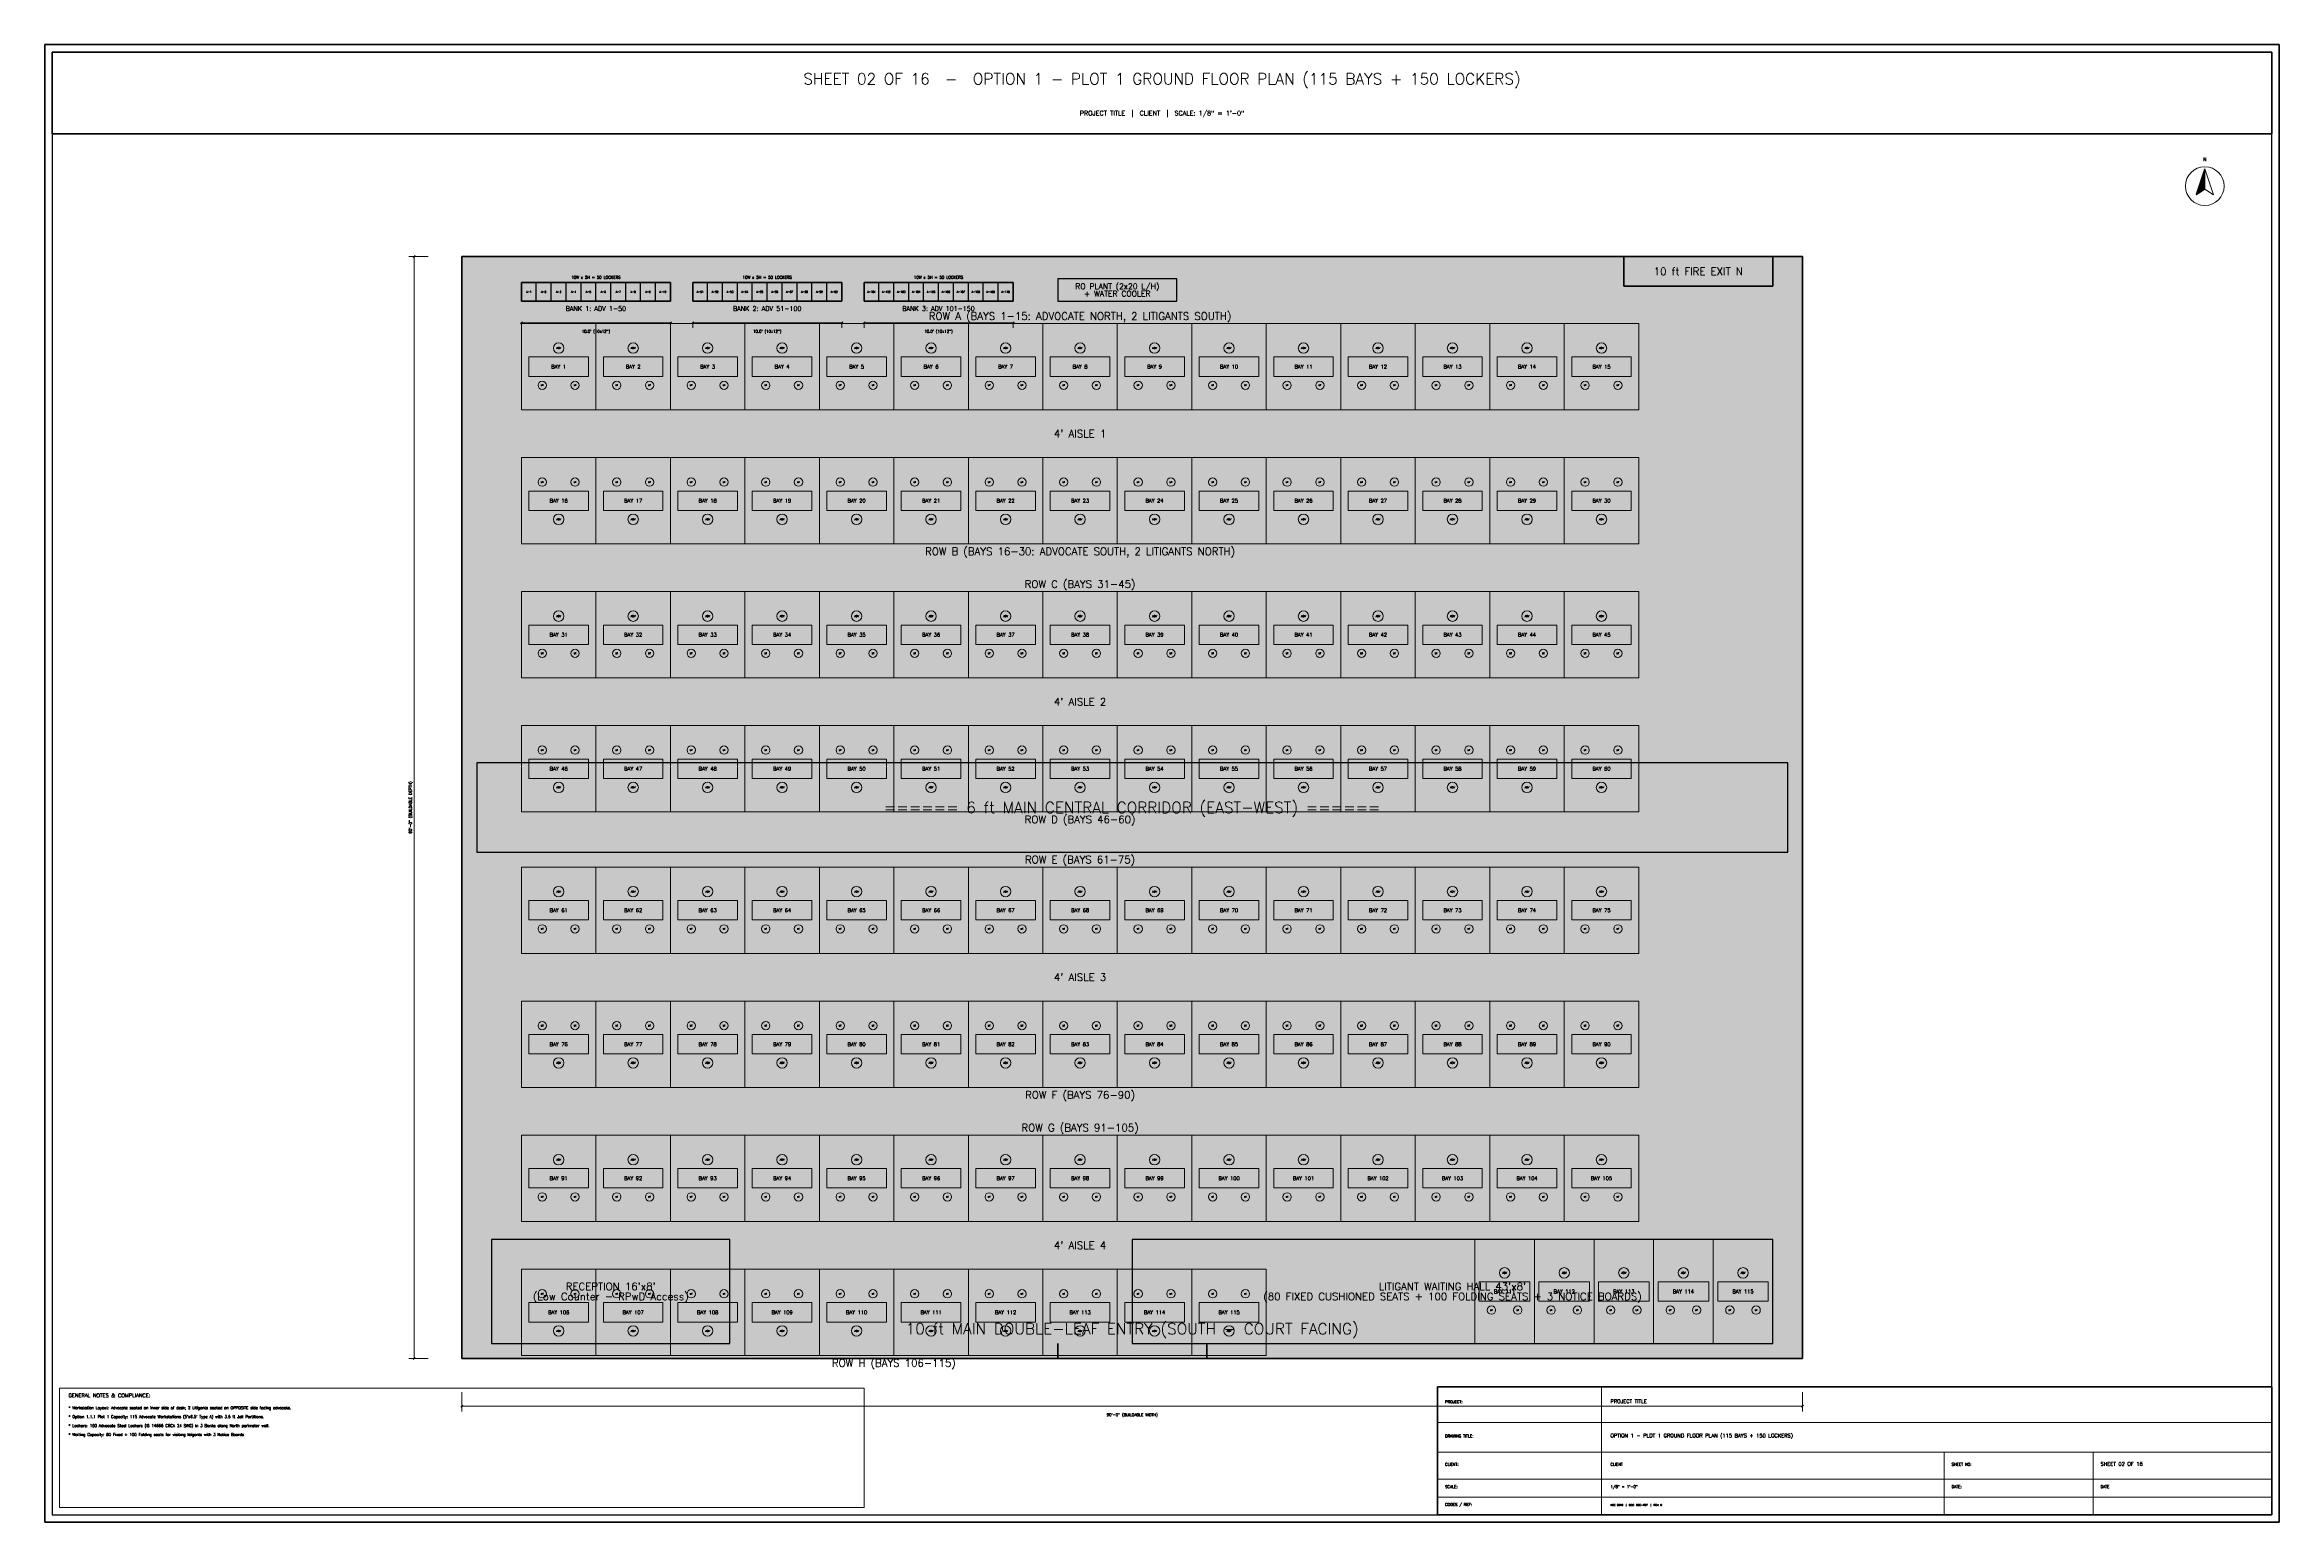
# Model space of a CAD drawing. Header units: inches. Extents: x 0 to 1800, y 0 to 1191.
import ezdxf
from ezdxf.enums import TextEntityAlignment as Align

# ---------------------------------------------------------------- set-up
doc = ezdxf.new("R2010")
doc.units = ezdxf.units.IN
doc.header["$MEASUREMENT"] = 0
for name, color, linetype in [('A-BAY', 3, 'Continuous'), ('A-DIM', 4, 'Continuous'), ('A-DOOR', 2, 'Continuous'), ('A-FURN', 1, 'Continuous'), ('A-HATCH', 8, 'Continuous'), ('A-JALI', 6, 'Continuous'), ('A-LOCKER', 3, 'Continuous'), ('A-TEXT', 7, 'Continuous'), ('A-TEXT-TTL', 7, 'Continuous'), ('A-TTLB', 7, 'Continuous'), ('A-WALL', 7, 'Continuous')]:
    doc.layers.add(name, color=color, linetype=linetype)
doc.styles.add('SIMPLEX', font='simplex.shx')

msp = doc.modelspace()

# ---------------------------------------------------------------- hatches: boundary and pattern name
at = {"layer": 'A-HATCH'}
h = msp.add_hatch(dxfattribs=at)
h.set_pattern_fill('ANSI31')
h.paths.add_polyline_path([(336, 132), (1416, 132), (1416, 1020), (336, 1020)])
h = msp.add_hatch(dxfattribs=at)
h.set_pattern_fill('SOLID')
h.paths.add_polyline_path([(345, 141), (1407, 141), (1407, 1011), (345, 1011)])
at = {"layer": 'A-TTLB'}
h = msp.add_hatch(dxfattribs=at)
h.set_pattern_fill('SOLID')
h.paths.add_polyline_path([(1740, 1090.7), (1733, 1069.6), (1740, 1074.3)])

# ---------------------------------------------------------------- linework, layer by layer
at = {"layer": 'A-BAY', "lineweight": 15}
for p, q in [((444, 896.4), (444, 966)), ((504, 896.4), (504, 966)), ((564, 896.4), (564, 966)), ((624, 896.4), (624, 966)), ((684, 896.4), (684, 966)), ((744, 896.4), (744, 966)), ((804, 896.4), (804, 966)), ((864, 896.4), (864, 966)), ((924, 896.4), (924, 966)), ((984, 896.4), (984, 966)), ((1044, 896.4), (1044, 966)), ((1104, 896.4), (1104, 966)), ((1164, 896.4), (1164, 966)), ((1224, 896.4), (1224, 966)), ((1284, 896.4), (1284, 966)), ((384, 896.4), (444, 896.4)), ((444, 896.4), (504, 896.4)), ((504, 896.4), (564, 896.4)), ((564, 896.4), (624, 896.4)), ((624, 896.4), (684, 896.4)), ((684, 896.4), (744, 896.4)), ((744, 896.4), (804, 896.4)), ((804, 896.4), (864, 896.4)), ((864, 896.4), (924, 896.4)), ((924, 896.4), (984, 896.4)), ((984, 896.4), (1044, 896.4)), ((1044, 896.4), (1104, 896.4)), ((1104, 896.4), (1164, 896.4)), ((1164, 896.4), (1224, 896.4)), ((1224, 896.4), (1284, 896.4)), ((444, 788.4), (444, 858)), ((504, 788.4), (504, 858)), ((564, 788.4), (564, 858)), ((624, 788.4), (624, 858)), ((684, 788.4), (684, 858)), ((744, 788.4), (744, 858)), ((804, 788.4), (804, 858)), ((864, 788.4), (864, 858)), ((924, 788.4), (924, 858)), ((984, 788.4), (984, 858)), ((1044, 788.4), (1044, 858)), ((1104, 788.4), (1104, 858)), ((1164, 788.4), (1164, 858)), ((1224, 788.4), (1224, 858)), ((1284, 788.4), (1284, 858)), ((384, 788.4), (444, 788.4)), ((444, 788.4), (504, 788.4)), ((504, 788.4), (564, 788.4)), ((564, 788.4), (624, 788.4)), ((624, 788.4), (684, 788.4)), ((684, 788.4), (744, 788.4)), ((744, 788.4), (804, 788.4)), ((804, 788.4), (864, 788.4)), ((864, 788.4), (924, 788.4)), ((924, 788.4), (984, 788.4)), ((984, 788.4), (1044, 788.4)), ((1044, 788.4), (1104, 788.4)), ((1104, 788.4), (1164, 788.4)), ((1164, 788.4), (1224, 788.4)), ((1224, 788.4), (1284, 788.4)), ((444, 680.4), (444, 750)), ((504, 680.4), (504, 750)), ((564, 680.4), (564, 750)), ((624, 680.4), (624, 750)), ((684, 680.4), (684, 750)), ((744, 680.4), (744, 750)), ((804, 680.4), (804, 750)), ((864, 680.4), (864, 750)), ((924, 680.4), (924, 750)), ((984, 680.4), (984, 750)), ((1044, 680.4), (1044, 750)), ((1104, 680.4), (1104, 750)), ((1164, 680.4), (1164, 750)), ((1224, 680.4), (1224, 750)), ((1284, 680.4), (1284, 750)), ((384, 680.4), (444, 680.4)), ((444, 680.4), (504, 680.4)), ((504, 680.4), (564, 680.4)), ((564, 680.4), (624, 680.4)), ((624, 680.4), (684, 680.4)), ((684, 680.4), (744, 680.4)), ((744, 680.4), (804, 680.4)), ((804, 680.4), (864, 680.4)), ((864, 680.4), (924, 680.4)), ((924, 680.4), (984, 680.4)), ((984, 680.4), (1044, 680.4)), ((1044, 680.4), (1104, 680.4)), ((1104, 680.4), (1164, 680.4)), ((1164, 680.4), (1224, 680.4)), ((1224, 680.4), (1284, 680.4)), ((444, 572.4), (444, 642)), ((504, 572.4), (504, 642)), ((564, 572.4), (564, 642)), ((624, 572.4), (624, 642)), ((684, 572.4), (684, 642)), ((744, 572.4), (744, 642)), ((804, 572.4), (804, 642)), ((864, 572.4), (864, 642)), ((924, 572.4), (924, 642)), ((984, 572.4), (984, 642)), ((1044, 572.4), (1044, 642)), ((1104, 572.4), (1104, 642)), ((1164, 572.4), (1164, 642)), ((1224, 572.4), (1224, 642)), ((1284, 572.4), (1284, 642)), ((384, 572.4), (444, 572.4)), ((444, 572.4), (504, 572.4)), ((504, 572.4), (564, 572.4)), ((564, 572.4), (624, 572.4)), ((624, 572.4), (684, 572.4)), ((684, 572.4), (744, 572.4)), ((744, 572.4), (804, 572.4)), ((804, 572.4), (864, 572.4)), ((864, 572.4), (924, 572.4)), ((924, 572.4), (984, 572.4)), ((984, 572.4), (1044, 572.4)), ((1044, 572.4), (1104, 572.4)), ((1104, 572.4), (1164, 572.4)), ((1164, 572.4), (1224, 572.4)), ((1224, 572.4), (1284, 572.4)), ((444, 458.4), (444, 528)), ((504, 458.4), (504, 528)), ((564, 458.4), (564, 528)), ((624, 458.4), (624, 528)), ((684, 458.4), (684, 528)), ((744, 458.4), (744, 528)), ((804, 458.4), (804, 528)), ((864, 458.4), (864, 528)), ((924, 458.4), (924, 528)), ((984, 458.4), (984, 528)), ((1044, 458.4), (1044, 528)), ((1104, 458.4), (1104, 528)), ((1164, 458.4), (1164, 528)), ((1224, 458.4), (1224, 528)), ((1284, 458.4), (1284, 528)), ((384, 458.4), (444, 458.4)), ((444, 458.4), (504, 458.4)), ((504, 458.4), (564, 458.4)), ((564, 458.4), (624, 458.4)), ((624, 458.4), (684, 458.4)), ((684, 458.4), (744, 458.4)), ((744, 458.4), (804, 458.4)), ((804, 458.4), (864, 458.4)), ((864, 458.4), (924, 458.4)), ((924, 458.4), (984, 458.4)), ((984, 458.4), (1044, 458.4)), ((1044, 458.4), (1104, 458.4)), ((1104, 458.4), (1164, 458.4)), ((1164, 458.4), (1224, 458.4)), ((1224, 458.4), (1284, 458.4)), ((444, 350.4), (444, 420)), ((504, 350.4), (504, 420)), ((564, 350.4), (564, 420)), ((624, 350.4), (624, 420)), ((684, 350.4), (684, 420)), ((744, 350.4), (744, 420)), ((804, 350.4), (804, 420)), ((864, 350.4), (864, 420)), ((924, 350.4), (924, 420)), ((984, 350.4), (984, 420)), ((1044, 350.4), (1044, 420)), ((1104, 350.4), (1104, 420)), ((1164, 350.4), (1164, 420)), ((1224, 350.4), (1224, 420)), ((1284, 350.4), (1284, 420)), ((384, 350.4), (444, 350.4)), ((444, 350.4), (504, 350.4)), ((504, 350.4), (564, 350.4)), ((564, 350.4), (624, 350.4)), ((624, 350.4), (684, 350.4)), ((684, 350.4), (744, 350.4)), ((744, 350.4), (804, 350.4)), ((804, 350.4), (864, 350.4)), ((864, 350.4), (924, 350.4)), ((924, 350.4), (984, 350.4)), ((984, 350.4), (1044, 350.4)), ((1044, 350.4), (1104, 350.4)), ((1104, 350.4), (1164, 350.4)), ((1164, 350.4), (1224, 350.4)), ((1224, 350.4), (1284, 350.4)), ((444, 242.4), (444, 312)), ((504, 242.4), (504, 312)), ((564, 242.4), (564, 312)), ((624, 242.4), (624, 312)), ((684, 242.4), (684, 312)), ((744, 242.4), (744, 312)), ((804, 242.4), (804, 312)), ((864, 242.4), (864, 312)), ((924, 242.4), (924, 312)), ((984, 242.4), (984, 312)), ((1044, 242.4), (1044, 312)), ((1104, 242.4), (1104, 312)), ((1164, 242.4), (1164, 312)), ((1224, 242.4), (1224, 312)), ((1284, 242.4), (1284, 312)), ((384, 242.4), (444, 242.4)), ((444, 242.4), (504, 242.4)), ((504, 242.4), (564, 242.4)), ((564, 242.4), (624, 242.4)), ((624, 242.4), (684, 242.4)), ((684, 242.4), (744, 242.4)), ((744, 242.4), (804, 242.4)), ((804, 242.4), (864, 242.4)), ((864, 242.4), (924, 242.4)), ((924, 242.4), (984, 242.4)), ((984, 242.4), (1044, 242.4)), ((1044, 242.4), (1104, 242.4)), ((1104, 242.4), (1164, 242.4)), ((1164, 242.4), (1224, 242.4)), ((1224, 242.4), (1284, 242.4)), ((1200, 144), (1200, 228)), ((1248, 144), (1248, 228)), ((1296, 144), (1296, 228)), ((1344, 144), (1344, 228)), ((1392, 144), (1392, 228)), ((444, 134.4), (444, 204)), ((504, 134.4), (504, 204)), ((564, 134.4), (564, 204)), ((624, 134.4), (624, 204)), ((684, 134.4), (684, 204)), ((744, 134.4), (744, 204)), ((804, 134.4), (804, 204)), ((864, 134.4), (864, 204)), ((924, 134.4), (924, 204)), ((984, 134.4), (984, 204)), ((1152, 144), (1200, 144)), ((1200, 144), (1248, 144)), ((1248, 144), (1296, 144)), ((1296, 144), (1344, 144)), ((1344, 144), (1392, 144)), ((384, 134.4), (444, 134.4)), ((444, 134.4), (504, 134.4)), ((504, 134.4), (564, 134.4)), ((564, 134.4), (624, 134.4)), ((624, 134.4), (684, 134.4)), ((684, 134.4), (744, 134.4)), ((744, 134.4), (804, 134.4)), ((804, 134.4), (864, 134.4)), ((864, 134.4), (924, 134.4)), ((924, 134.4), (984, 134.4))]:
    msp.add_line(p, q, dxfattribs=at)
at = {"layer": 'A-DIM', "lineweight": 13}
for p, q in [((309, 1020), (293.4, 1020)), ((384, 966.6), (384, 962.4)), ((504, 966.6), (504, 962.4)), ((522, 966.6), (522, 962.4)), ((642, 966.6), (642, 962.4)), ((660, 966.6), (660, 962.4)), ((780, 966.6), (780, 962.4)), ((309, 132), (293.4, 132)), ((336, 105), (336, 89.4)), ((1416, 105), (1416, 89.4))]:
    msp.add_line(p, q, dxfattribs=at)
at = {"layer": 'A-DIM', "lineweight": 30}
for p, q in [((296.9, 1019.2), (298.4, 1020.8)), ((383.2, 965.9), (384.8, 967.4)), ((503.2, 965.9), (504.8, 967.4)), ((521.2, 965.9), (522.8, 967.4)), ((641.2, 965.9), (642.8, 967.4)), ((659.2, 965.9), (660.8, 967.4)), ((779.2, 965.9), (780.8, 967.4)), ((296.9, 131.2), (298.4, 132.8)), ((335.2, 92.8), (336.8, 94.3)), ((1415.2, 92.8), (1416.8, 94.3))]:
    msp.add_line(p, q, dxfattribs=at)
at = {"layer": 'A-DIM', "lineweight": 18}
for p, q in [((297.6, 132), (297.6, 1020)), ((384, 966.6), (504, 966.6)), ((522, 966.6), (642, 966.6)), ((660, 966.6), (780, 966.6)), ((336, 93.6), (1416, 93.6))]:
    msp.add_line(p, q, dxfattribs=at)
at = {"layer": 'A-DOOR', "lineweight": 40}
for p, q in [((1392, 1020), (1272, 1020)), ((1272, 1020), (1272, 996)), ((1392, 996), (1392, 1020)), ((1272, 996), (1392, 996)), ((816, 132), (816, 144)), ((936, 132), (936, 144))]:
    msp.add_line(p, q, dxfattribs=at)
at = {"layer": 'A-FURN'}
for p, q in [((912, 1002), (816, 1002)), ((816, 1002), (816, 984)), ((912, 984), (912, 1002)), ((816, 984), (912, 984)), ((552, 228), (360, 228)), ((360, 228), (360, 144)), ((552, 144), (552, 228)), ((1392, 228), (876, 228)), ((876, 228), (876, 144)), ((1392, 144), (1392, 228)), ((360, 144), (552, 144)), ((876, 144), (1392, 144))]:
    msp.add_line(p, q, dxfattribs=at)
at = {"layer": 'A-FURN', "lineweight": 20}
for p, q in [((438, 939), (390, 939)), ((390, 939), (390, 923.4)), ((438, 923.4), (438, 939)), ((498, 939), (450, 939)), ((450, 939), (450, 923.4)), ((498, 923.4), (498, 939)), ((558, 939), (510, 939)), ((510, 939), (510, 923.4)), ((558, 923.4), (558, 939)), ((618, 939), (570, 939)), ((570, 939), (570, 923.4)), ((618, 923.4), (618, 939)), ((678, 939), (630, 939)), ((630, 939), (630, 923.4)), ((678, 923.4), (678, 939)), ((738, 939), (690, 939)), ((690, 939), (690, 923.4)), ((738, 923.4), (738, 939)), ((798, 939), (750, 939)), ((750, 939), (750, 923.4)), ((798, 923.4), (798, 939)), ((858, 939), (810, 939)), ((810, 939), (810, 923.4)), ((858, 923.4), (858, 939)), ((918, 939), (870, 939)), ((870, 939), (870, 923.4)), ((918, 923.4), (918, 939)), ((978, 939), (930, 939)), ((930, 939), (930, 923.4)), ((978, 923.4), (978, 939)), ((1038, 939), (990, 939)), ((990, 939), (990, 923.4)), ((1038, 923.4), (1038, 939)), ((1098, 939), (1050, 939)), ((1050, 939), (1050, 923.4)), ((1098, 923.4), (1098, 939)), ((1158, 939), (1110, 939)), ((1110, 939), (1110, 923.4)), ((1158, 923.4), (1158, 939)), ((1218, 939), (1170, 939)), ((1170, 939), (1170, 923.4)), ((1218, 923.4), (1218, 939)), ((1278, 939), (1230, 939)), ((1230, 939), (1230, 923.4)), ((1278, 923.4), (1278, 939)), ((390, 923.4), (438, 923.4)), ((450, 923.4), (498, 923.4)), ((510, 923.4), (558, 923.4)), ((570, 923.4), (618, 923.4)), ((630, 923.4), (678, 923.4)), ((690, 923.4), (738, 923.4)), ((750, 923.4), (798, 923.4)), ((810, 923.4), (858, 923.4)), ((870, 923.4), (918, 923.4)), ((930, 923.4), (978, 923.4)), ((990, 923.4), (1038, 923.4)), ((1050, 923.4), (1098, 923.4)), ((1110, 923.4), (1158, 923.4)), ((1170, 923.4), (1218, 923.4)), ((1230, 923.4), (1278, 923.4)), ((438, 831), (390, 831)), ((390, 831), (390, 815.4)), ((438, 815.4), (438, 831)), ((498, 831), (450, 831)), ((450, 831), (450, 815.4)), ((498, 815.4), (498, 831)), ((558, 831), (510, 831)), ((510, 831), (510, 815.4)), ((558, 815.4), (558, 831)), ((618, 831), (570, 831)), ((570, 831), (570, 815.4)), ((618, 815.4), (618, 831)), ((678, 831), (630, 831)), ((630, 831), (630, 815.4)), ((678, 815.4), (678, 831)), ((738, 831), (690, 831)), ((690, 831), (690, 815.4)), ((738, 815.4), (738, 831)), ((798, 831), (750, 831)), ((750, 831), (750, 815.4)), ((798, 815.4), (798, 831)), ((858, 831), (810, 831)), ((810, 831), (810, 815.4)), ((858, 815.4), (858, 831)), ((918, 831), (870, 831)), ((870, 831), (870, 815.4)), ((918, 815.4), (918, 831)), ((978, 831), (930, 831)), ((930, 831), (930, 815.4)), ((978, 815.4), (978, 831)), ((1038, 831), (990, 831)), ((990, 831), (990, 815.4)), ((1038, 815.4), (1038, 831)), ((1098, 831), (1050, 831)), ((1050, 831), (1050, 815.4)), ((1098, 815.4), (1098, 831)), ((1158, 831), (1110, 831)), ((1110, 831), (1110, 815.4)), ((1158, 815.4), (1158, 831)), ((1218, 831), (1170, 831)), ((1170, 831), (1170, 815.4)), ((1218, 815.4), (1218, 831)), ((1278, 831), (1230, 831)), ((1230, 831), (1230, 815.4)), ((1278, 815.4), (1278, 831)), ((390, 815.4), (438, 815.4)), ((450, 815.4), (498, 815.4)), ((510, 815.4), (558, 815.4)), ((570, 815.4), (618, 815.4)), ((630, 815.4), (678, 815.4)), ((690, 815.4), (738, 815.4)), ((750, 815.4), (798, 815.4)), ((810, 815.4), (858, 815.4)), ((870, 815.4), (918, 815.4)), ((930, 815.4), (978, 815.4)), ((990, 815.4), (1038, 815.4)), ((1050, 815.4), (1098, 815.4)), ((1110, 815.4), (1158, 815.4)), ((1170, 815.4), (1218, 815.4)), ((1230, 815.4), (1278, 815.4)), ((438, 723), (390, 723)), ((390, 723), (390, 707.4)), ((438, 707.4), (438, 723)), ((498, 723), (450, 723)), ((450, 723), (450, 707.4)), ((498, 707.4), (498, 723)), ((558, 723), (510, 723)), ((510, 723), (510, 707.4)), ((558, 707.4), (558, 723)), ((618, 723), (570, 723)), ((570, 723), (570, 707.4)), ((618, 707.4), (618, 723)), ((678, 723), (630, 723)), ((630, 723), (630, 707.4)), ((678, 707.4), (678, 723)), ((738, 723), (690, 723)), ((690, 723), (690, 707.4)), ((738, 707.4), (738, 723)), ((798, 723), (750, 723)), ((750, 723), (750, 707.4)), ((798, 707.4), (798, 723)), ((858, 723), (810, 723)), ((810, 723), (810, 707.4)), ((858, 707.4), (858, 723)), ((918, 723), (870, 723)), ((870, 723), (870, 707.4)), ((918, 707.4), (918, 723)), ((978, 723), (930, 723)), ((930, 723), (930, 707.4)), ((978, 707.4), (978, 723)), ((1038, 723), (990, 723)), ((990, 723), (990, 707.4)), ((1038, 707.4), (1038, 723)), ((1098, 723), (1050, 723)), ((1050, 723), (1050, 707.4)), ((1098, 707.4), (1098, 723)), ((1158, 723), (1110, 723)), ((1110, 723), (1110, 707.4)), ((1158, 707.4), (1158, 723)), ((1218, 723), (1170, 723)), ((1170, 723), (1170, 707.4)), ((1218, 707.4), (1218, 723)), ((1278, 723), (1230, 723)), ((1230, 723), (1230, 707.4)), ((1278, 707.4), (1278, 723)), ((390, 707.4), (438, 707.4)), ((450, 707.4), (498, 707.4)), ((510, 707.4), (558, 707.4)), ((570, 707.4), (618, 707.4)), ((630, 707.4), (678, 707.4)), ((690, 707.4), (738, 707.4)), ((750, 707.4), (798, 707.4)), ((810, 707.4), (858, 707.4)), ((870, 707.4), (918, 707.4)), ((930, 707.4), (978, 707.4)), ((990, 707.4), (1038, 707.4)), ((1050, 707.4), (1098, 707.4)), ((1110, 707.4), (1158, 707.4)), ((1170, 707.4), (1218, 707.4)), ((1230, 707.4), (1278, 707.4)), ((438, 615), (390, 615)), ((390, 615), (390, 599.4)), ((438, 599.4), (438, 615)), ((498, 615), (450, 615)), ((450, 615), (450, 599.4)), ((498, 599.4), (498, 615)), ((558, 615), (510, 615)), ((510, 615), (510, 599.4)), ((558, 599.4), (558, 615)), ((618, 615), (570, 615)), ((570, 615), (570, 599.4)), ((618, 599.4), (618, 615)), ((678, 615), (630, 615)), ((630, 615), (630, 599.4)), ((678, 599.4), (678, 615)), ((738, 615), (690, 615)), ((690, 615), (690, 599.4)), ((738, 599.4), (738, 615)), ((798, 615), (750, 615)), ((750, 615), (750, 599.4)), ((798, 599.4), (798, 615)), ((858, 615), (810, 615)), ((810, 615), (810, 599.4)), ((858, 599.4), (858, 615)), ((918, 615), (870, 615)), ((870, 615), (870, 599.4)), ((918, 599.4), (918, 615)), ((978, 615), (930, 615)), ((930, 615), (930, 599.4)), ((978, 599.4), (978, 615)), ((1038, 615), (990, 615)), ((990, 615), (990, 599.4)), ((1038, 599.4), (1038, 615)), ((1098, 615), (1050, 615)), ((1050, 615), (1050, 599.4)), ((1098, 599.4), (1098, 615)), ((1158, 615), (1110, 615)), ((1110, 615), (1110, 599.4)), ((1158, 599.4), (1158, 615)), ((1218, 615), (1170, 615)), ((1170, 615), (1170, 599.4)), ((1218, 599.4), (1218, 615)), ((1278, 615), (1230, 615)), ((1230, 615), (1230, 599.4)), ((1278, 599.4), (1278, 615)), ((390, 599.4), (438, 599.4)), ((450, 599.4), (498, 599.4)), ((510, 599.4), (558, 599.4)), ((570, 599.4), (618, 599.4)), ((630, 599.4), (678, 599.4)), ((690, 599.4), (738, 599.4)), ((750, 599.4), (798, 599.4)), ((810, 599.4), (858, 599.4)), ((870, 599.4), (918, 599.4)), ((930, 599.4), (978, 599.4)), ((990, 599.4), (1038, 599.4)), ((1050, 599.4), (1098, 599.4)), ((1110, 599.4), (1158, 599.4)), ((1170, 599.4), (1218, 599.4)), ((1230, 599.4), (1278, 599.4)), ((438, 501), (390, 501)), ((390, 501), (390, 485.4)), ((438, 485.4), (438, 501)), ((498, 501), (450, 501)), ((450, 501), (450, 485.4)), ((498, 485.4), (498, 501)), ((558, 501), (510, 501)), ((510, 501), (510, 485.4)), ((558, 485.4), (558, 501)), ((618, 501), (570, 501)), ((570, 501), (570, 485.4)), ((618, 485.4), (618, 501)), ((678, 501), (630, 501)), ((630, 501), (630, 485.4)), ((678, 485.4), (678, 501)), ((738, 501), (690, 501)), ((690, 501), (690, 485.4)), ((738, 485.4), (738, 501)), ((798, 501), (750, 501)), ((750, 501), (750, 485.4)), ((798, 485.4), (798, 501)), ((858, 501), (810, 501)), ((810, 501), (810, 485.4)), ((858, 485.4), (858, 501)), ((918, 501), (870, 501)), ((870, 501), (870, 485.4)), ((918, 485.4), (918, 501)), ((978, 501), (930, 501)), ((930, 501), (930, 485.4)), ((978, 485.4), (978, 501)), ((1038, 501), (990, 501)), ((990, 501), (990, 485.4)), ((1038, 485.4), (1038, 501)), ((1098, 501), (1050, 501)), ((1050, 501), (1050, 485.4)), ((1098, 485.4), (1098, 501)), ((1158, 501), (1110, 501)), ((1110, 501), (1110, 485.4)), ((1158, 485.4), (1158, 501)), ((1218, 501), (1170, 501)), ((1170, 501), (1170, 485.4)), ((1218, 485.4), (1218, 501)), ((1278, 501), (1230, 501)), ((1230, 501), (1230, 485.4)), ((1278, 485.4), (1278, 501)), ((390, 485.4), (438, 485.4)), ((450, 485.4), (498, 485.4)), ((510, 485.4), (558, 485.4)), ((570, 485.4), (618, 485.4)), ((630, 485.4), (678, 485.4)), ((690, 485.4), (738, 485.4)), ((750, 485.4), (798, 485.4)), ((810, 485.4), (858, 485.4)), ((870, 485.4), (918, 485.4)), ((930, 485.4), (978, 485.4)), ((990, 485.4), (1038, 485.4)), ((1050, 485.4), (1098, 485.4)), ((1110, 485.4), (1158, 485.4)), ((1170, 485.4), (1218, 485.4)), ((1230, 485.4), (1278, 485.4)), ((438, 393), (390, 393)), ((390, 393), (390, 377.4)), ((438, 377.4), (438, 393)), ((498, 393), (450, 393)), ((450, 393), (450, 377.4)), ((498, 377.4), (498, 393)), ((558, 393), (510, 393)), ((510, 393), (510, 377.4)), ((558, 377.4), (558, 393)), ((618, 393), (570, 393)), ((570, 393), (570, 377.4)), ((618, 377.4), (618, 393)), ((678, 393), (630, 393)), ((630, 393), (630, 377.4)), ((678, 377.4), (678, 393)), ((738, 393), (690, 393)), ((690, 393), (690, 377.4)), ((738, 377.4), (738, 393)), ((798, 393), (750, 393)), ((750, 393), (750, 377.4)), ((798, 377.4), (798, 393)), ((858, 393), (810, 393)), ((810, 393), (810, 377.4)), ((858, 377.4), (858, 393)), ((918, 393), (870, 393)), ((870, 393), (870, 377.4)), ((918, 377.4), (918, 393)), ((978, 393), (930, 393)), ((930, 393), (930, 377.4)), ((978, 377.4), (978, 393)), ((1038, 393), (990, 393)), ((990, 393), (990, 377.4)), ((1038, 377.4), (1038, 393)), ((1098, 393), (1050, 393)), ((1050, 393), (1050, 377.4)), ((1098, 377.4), (1098, 393)), ((1158, 393), (1110, 393)), ((1110, 393), (1110, 377.4)), ((1158, 377.4), (1158, 393)), ((1218, 393), (1170, 393)), ((1170, 393), (1170, 377.4)), ((1218, 377.4), (1218, 393)), ((1278, 393), (1230, 393)), ((1230, 393), (1230, 377.4)), ((1278, 377.4), (1278, 393)), ((390, 377.4), (438, 377.4)), ((450, 377.4), (498, 377.4)), ((510, 377.4), (558, 377.4)), ((570, 377.4), (618, 377.4)), ((630, 377.4), (678, 377.4)), ((690, 377.4), (738, 377.4)), ((750, 377.4), (798, 377.4)), ((810, 377.4), (858, 377.4)), ((870, 377.4), (918, 377.4)), ((930, 377.4), (978, 377.4)), ((990, 377.4), (1038, 377.4)), ((1050, 377.4), (1098, 377.4)), ((1110, 377.4), (1158, 377.4)), ((1170, 377.4), (1218, 377.4)), ((1230, 377.4), (1278, 377.4)), ((438, 285), (390, 285)), ((390, 285), (390, 269.4)), ((438, 269.4), (438, 285)), ((498, 285), (450, 285)), ((450, 285), (450, 269.4)), ((498, 269.4), (498, 285)), ((558, 285), (510, 285)), ((510, 285), (510, 269.4)), ((558, 269.4), (558, 285)), ((618, 285), (570, 285)), ((570, 285), (570, 269.4)), ((618, 269.4), (618, 285)), ((678, 285), (630, 285)), ((630, 285), (630, 269.4)), ((678, 269.4), (678, 285)), ((738, 285), (690, 285)), ((690, 285), (690, 269.4)), ((738, 269.4), (738, 285)), ((798, 285), (750, 285)), ((750, 285), (750, 269.4)), ((798, 269.4), (798, 285)), ((858, 285), (810, 285)), ((810, 285), (810, 269.4)), ((858, 269.4), (858, 285)), ((918, 285), (870, 285)), ((870, 285), (870, 269.4)), ((918, 269.4), (918, 285)), ((978, 285), (930, 285)), ((930, 285), (930, 269.4)), ((978, 269.4), (978, 285)), ((1038, 285), (990, 285)), ((990, 285), (990, 269.4)), ((1038, 269.4), (1038, 285)), ((1098, 285), (1050, 285)), ((1050, 285), (1050, 269.4)), ((1098, 269.4), (1098, 285)), ((1158, 285), (1110, 285)), ((1110, 285), (1110, 269.4)), ((1158, 269.4), (1158, 285)), ((1218, 285), (1170, 285)), ((1170, 285), (1170, 269.4)), ((1218, 269.4), (1218, 285)), ((1278, 285), (1230, 285)), ((1230, 285), (1230, 269.4)), ((1278, 269.4), (1278, 285)), ((390, 269.4), (438, 269.4)), ((450, 269.4), (498, 269.4)), ((510, 269.4), (558, 269.4)), ((570, 269.4), (618, 269.4)), ((630, 269.4), (678, 269.4)), ((690, 269.4), (738, 269.4)), ((750, 269.4), (798, 269.4)), ((810, 269.4), (858, 269.4)), ((870, 269.4), (918, 269.4)), ((930, 269.4), (978, 269.4)), ((990, 269.4), (1038, 269.4)), ((1050, 269.4), (1098, 269.4)), ((1110, 269.4), (1158, 269.4)), ((1170, 269.4), (1218, 269.4)), ((1230, 269.4), (1278, 269.4)), ((1196.4, 193.8), (1155.6, 193.8)), ((1155.6, 193.8), (1155.6, 178.2)), ((1196.4, 178.2), (1196.4, 193.8)), ((1244.4, 193.8), (1203.6, 193.8)), ((1203.6, 193.8), (1203.6, 178.2)), ((1244.4, 178.2), (1244.4, 193.8)), ((1292.4, 193.8), (1251.6, 193.8)), ((1251.6, 193.8), (1251.6, 178.2)), ((1292.4, 178.2), (1292.4, 193.8)), ((1340.4, 193.8), (1299.6, 193.8)), ((1299.6, 193.8), (1299.6, 178.2)), ((1340.4, 178.2), (1340.4, 193.8)), ((1388.4, 193.8), (1347.6, 193.8)), ((1347.6, 193.8), (1347.6, 178.2)), ((1388.4, 178.2), (1388.4, 193.8)), ((438, 177), (390, 177)), ((390, 177), (390, 161.4)), ((438, 161.4), (438, 177)), ((498, 177), (450, 177)), ((450, 177), (450, 161.4)), ((498, 161.4), (498, 177)), ((558, 177), (510, 177)), ((510, 177), (510, 161.4)), ((558, 161.4), (558, 177)), ((618, 177), (570, 177)), ((570, 177), (570, 161.4)), ((618, 161.4), (618, 177)), ((678, 177), (630, 177)), ((630, 177), (630, 161.4)), ((678, 161.4), (678, 177)), ((738, 177), (690, 177)), ((690, 177), (690, 161.4)), ((738, 161.4), (738, 177)), ((798, 177), (750, 177)), ((750, 177), (750, 161.4)), ((798, 161.4), (798, 177)), ((858, 177), (810, 177)), ((810, 177), (810, 161.4)), ((858, 161.4), (858, 177)), ((918, 177), (870, 177)), ((870, 177), (870, 161.4)), ((918, 161.4), (918, 177)), ((978, 177), (930, 177)), ((930, 177), (930, 161.4)), ((978, 161.4), (978, 177)), ((1155.6, 178.2), (1196.4, 178.2)), ((1203.6, 178.2), (1244.4, 178.2)), ((1251.6, 178.2), (1292.4, 178.2)), ((1299.6, 178.2), (1340.4, 178.2)), ((1347.6, 178.2), (1388.4, 178.2)), ((390, 161.4), (438, 161.4)), ((450, 161.4), (498, 161.4)), ((510, 161.4), (558, 161.4)), ((570, 161.4), (618, 161.4)), ((630, 161.4), (678, 161.4)), ((690, 161.4), (738, 161.4)), ((750, 161.4), (798, 161.4)), ((810, 161.4), (858, 161.4)), ((870, 161.4), (918, 161.4)), ((930, 161.4), (978, 161.4))]:
    msp.add_line(p, q, dxfattribs=at)
at = {"layer": 'A-FURN', "lineweight": 18}
for centre in [(414, 946.2), (474, 946.2), (534, 946.2), (594, 946.2), (654, 946.2), (714, 946.2), (774, 946.2), (834, 946.2), (894, 946.2), (954, 946.2), (1014, 946.2), (1074, 946.2), (1134, 946.2), (1194, 946.2), (1254, 946.2), (414, 808.2), (474, 808.2), (534, 808.2), (594, 808.2), (654, 808.2), (714, 808.2), (774, 808.2), (834, 808.2), (894, 808.2), (954, 808.2), (1014, 808.2), (1074, 808.2), (1134, 808.2), (1194, 808.2), (1254, 808.2), (414, 730.2), (474, 730.2), (534, 730.2), (594, 730.2), (654, 730.2), (714, 730.2), (774, 730.2), (834, 730.2), (894, 730.2), (954, 730.2), (1014, 730.2), (1074, 730.2), (1134, 730.2), (1194, 730.2), (1254, 730.2), (414, 592.2), (474, 592.2), (534, 592.2), (594, 592.2), (654, 592.2), (714, 592.2), (774, 592.2), (834, 592.2), (894, 592.2), (954, 592.2), (1014, 592.2), (1074, 592.2), (1134, 592.2), (1194, 592.2), (1254, 592.2), (414, 508.2), (474, 508.2), (534, 508.2), (594, 508.2), (654, 508.2), (714, 508.2), (774, 508.2), (834, 508.2), (894, 508.2), (954, 508.2), (1014, 508.2), (1074, 508.2), (1134, 508.2), (1194, 508.2), (1254, 508.2), (414, 370.2), (474, 370.2), (534, 370.2), (594, 370.2), (654, 370.2), (714, 370.2), (774, 370.2), (834, 370.2), (894, 370.2), (954, 370.2), (1014, 370.2), (1074, 370.2), (1134, 370.2), (1194, 370.2), (1254, 370.2), (414, 292.2), (474, 292.2), (534, 292.2), (594, 292.2), (654, 292.2), (714, 292.2), (774, 292.2), (834, 292.2), (894, 292.2), (954, 292.2), (1014, 292.2), (1074, 292.2), (1134, 292.2), (1194, 292.2), (1254, 292.2), (1176, 201), (1224, 201), (1272, 201), (1320, 201), (1368, 201), (414, 154.2), (474, 154.2), (534, 154.2), (594, 154.2), (654, 154.2), (714, 154.2), (774, 154.2), (834, 154.2), (894, 154.2), (954, 154.2)]:
    msp.add_circle(centre, 4.2, dxfattribs=at)
at = {"layer": 'A-FURN', "lineweight": 15}
for centre in [(400.8, 916.2), (427.2, 916.2), (460.8, 916.2), (487.2, 916.2), (520.8, 916.2), (547.2, 916.2), (580.8, 916.2), (607.2, 916.2), (640.8, 916.2), (667.2, 916.2), (700.8, 916.2), (727.2, 916.2), (760.8, 916.2), (787.2, 916.2), (820.8, 916.2), (847.2, 916.2), (880.8, 916.2), (907.2, 916.2), (940.8, 916.2), (967.2, 916.2), (1000.8, 916.2), (1027.2, 916.2), (1060.8, 916.2), (1087.2, 916.2), (1120.8, 916.2), (1147.2, 916.2), (1180.8, 916.2), (1207.2, 916.2), (1240.8, 916.2), (1267.2, 916.2), (400.8, 838.2), (427.2, 838.2), (460.8, 838.2), (487.2, 838.2), (520.8, 838.2), (547.2, 838.2), (580.8, 838.2), (607.2, 838.2), (640.8, 838.2), (667.2, 838.2), (700.8, 838.2), (727.2, 838.2), (760.8, 838.2), (787.2, 838.2), (820.8, 838.2), (847.2, 838.2), (880.8, 838.2), (907.2, 838.2), (940.8, 838.2), (967.2, 838.2), (1000.8, 838.2), (1027.2, 838.2), (1060.8, 838.2), (1087.2, 838.2), (1120.8, 838.2), (1147.2, 838.2), (1180.8, 838.2), (1207.2, 838.2), (1240.8, 838.2), (1267.2, 838.2), (400.8, 700.2), (427.2, 700.2), (460.8, 700.2), (487.2, 700.2), (520.8, 700.2), (547.2, 700.2), (580.8, 700.2), (607.2, 700.2), (640.8, 700.2), (667.2, 700.2), (700.8, 700.2), (727.2, 700.2), (760.8, 700.2), (787.2, 700.2), (820.8, 700.2), (847.2, 700.2), (880.8, 700.2), (907.2, 700.2), (940.8, 700.2), (967.2, 700.2), (1000.8, 700.2), (1027.2, 700.2), (1060.8, 700.2), (1087.2, 700.2), (1120.8, 700.2), (1147.2, 700.2), (1180.8, 700.2), (1207.2, 700.2), (1240.8, 700.2), (1267.2, 700.2), (400.8, 622.2), (427.2, 622.2), (460.8, 622.2), (487.2, 622.2), (520.8, 622.2), (547.2, 622.2), (580.8, 622.2), (607.2, 622.2), (640.8, 622.2), (667.2, 622.2), (700.8, 622.2), (727.2, 622.2), (760.8, 622.2), (787.2, 622.2), (820.8, 622.2), (847.2, 622.2), (880.8, 622.2), (907.2, 622.2), (940.8, 622.2), (967.2, 622.2), (1000.8, 622.2), (1027.2, 622.2), (1060.8, 622.2), (1087.2, 622.2), (1120.8, 622.2), (1147.2, 622.2), (1180.8, 622.2), (1207.2, 622.2), (1240.8, 622.2), (1267.2, 622.2), (400.8, 478.2), (427.2, 478.2), (460.8, 478.2), (487.2, 478.2), (520.8, 478.2), (547.2, 478.2), (580.8, 478.2), (607.2, 478.2), (640.8, 478.2), (667.2, 478.2), (700.8, 478.2), (727.2, 478.2), (760.8, 478.2), (787.2, 478.2), (820.8, 478.2), (847.2, 478.2), (880.8, 478.2), (907.2, 478.2), (940.8, 478.2), (967.2, 478.2), (1000.8, 478.2), (1027.2, 478.2), (1060.8, 478.2), (1087.2, 478.2), (1120.8, 478.2), (1147.2, 478.2), (1180.8, 478.2), (1207.2, 478.2), (1240.8, 478.2), (1267.2, 478.2), (400.8, 400.2), (427.2, 400.2), (460.8, 400.2), (487.2, 400.2), (520.8, 400.2), (547.2, 400.2), (580.8, 400.2), (607.2, 400.2), (640.8, 400.2), (667.2, 400.2), (700.8, 400.2), (727.2, 400.2), (760.8, 400.2), (787.2, 400.2), (820.8, 400.2), (847.2, 400.2), (880.8, 400.2), (907.2, 400.2), (940.8, 400.2), (967.2, 400.2), (1000.8, 400.2), (1027.2, 400.2), (1060.8, 400.2), (1087.2, 400.2), (1120.8, 400.2), (1147.2, 400.2), (1180.8, 400.2), (1207.2, 400.2), (1240.8, 400.2), (1267.2, 400.2), (400.8, 262.2), (427.2, 262.2), (460.8, 262.2), (487.2, 262.2), (520.8, 262.2), (547.2, 262.2), (580.8, 262.2), (607.2, 262.2), (640.8, 262.2), (667.2, 262.2), (700.8, 262.2), (727.2, 262.2), (760.8, 262.2), (787.2, 262.2), (820.8, 262.2), (847.2, 262.2), (880.8, 262.2), (907.2, 262.2), (940.8, 262.2), (967.2, 262.2), (1000.8, 262.2), (1027.2, 262.2), (1060.8, 262.2), (1087.2, 262.2), (1120.8, 262.2), (1147.2, 262.2), (1180.8, 262.2), (1207.2, 262.2), (1240.8, 262.2), (1267.2, 262.2), (400.8, 184.2), (427.2, 184.2), (460.8, 184.2), (487.2, 184.2), (520.8, 184.2), (547.2, 184.2), (580.8, 184.2), (607.2, 184.2), (640.8, 184.2), (667.2, 184.2), (700.8, 184.2), (727.2, 184.2), (760.8, 184.2), (787.2, 184.2), (820.8, 184.2), (847.2, 184.2), (880.8, 184.2), (907.2, 184.2), (940.8, 184.2), (967.2, 184.2), (1165.4, 171), (1186.6, 171), (1213.4, 171), (1234.6, 171), (1261.4, 171), (1282.6, 171), (1309.4, 171), (1330.6, 171), (1357.4, 171), (1378.6, 171)]:
    msp.add_circle(centre, 3.36, dxfattribs=at)
at = {"layer": 'A-JALI', "lineweight": 20}
for p, q in [((384, 966), (444, 966)), ((384, 896.4), (384, 966)), ((444, 966), (504, 966)), ((444, 896.4), (444, 966)), ((504, 966), (564, 966)), ((504, 896.4), (504, 966)), ((564, 966), (624, 966)), ((564, 896.4), (564, 966)), ((624, 966), (684, 966)), ((624, 896.4), (624, 966)), ((684, 966), (744, 966)), ((684, 896.4), (684, 966)), ((744, 966), (804, 966)), ((744, 896.4), (744, 966)), ((804, 966), (864, 966)), ((804, 896.4), (804, 966)), ((864, 966), (924, 966)), ((864, 896.4), (864, 966)), ((924, 966), (984, 966)), ((924, 896.4), (924, 966)), ((984, 966), (1044, 966)), ((984, 896.4), (984, 966)), ((1044, 966), (1104, 966)), ((1044, 896.4), (1044, 966)), ((1104, 966), (1164, 966)), ((1104, 896.4), (1104, 966)), ((1164, 966), (1224, 966)), ((1164, 896.4), (1164, 966)), ((1224, 966), (1284, 966)), ((1224, 896.4), (1224, 966)), ((384, 858), (444, 858)), ((384, 788.4), (384, 858)), ((444, 858), (504, 858)), ((444, 788.4), (444, 858)), ((504, 858), (564, 858)), ((504, 788.4), (504, 858)), ((564, 858), (624, 858)), ((564, 788.4), (564, 858)), ((624, 858), (684, 858)), ((624, 788.4), (624, 858)), ((684, 858), (744, 858)), ((684, 788.4), (684, 858)), ((744, 858), (804, 858)), ((744, 788.4), (744, 858)), ((804, 858), (864, 858)), ((804, 788.4), (804, 858)), ((864, 858), (924, 858)), ((864, 788.4), (864, 858)), ((924, 858), (984, 858)), ((924, 788.4), (924, 858)), ((984, 858), (1044, 858)), ((984, 788.4), (984, 858)), ((1044, 858), (1104, 858)), ((1044, 788.4), (1044, 858)), ((1104, 858), (1164, 858)), ((1104, 788.4), (1104, 858)), ((1164, 858), (1224, 858)), ((1164, 788.4), (1164, 858)), ((1224, 858), (1284, 858)), ((1224, 788.4), (1224, 858)), ((384, 750), (444, 750)), ((384, 680.4), (384, 750)), ((444, 750), (504, 750)), ((444, 680.4), (444, 750)), ((504, 750), (564, 750)), ((504, 680.4), (504, 750)), ((564, 750), (624, 750)), ((564, 680.4), (564, 750)), ((624, 750), (684, 750)), ((624, 680.4), (624, 750)), ((684, 750), (744, 750)), ((684, 680.4), (684, 750)), ((744, 750), (804, 750)), ((744, 680.4), (744, 750)), ((804, 750), (864, 750)), ((804, 680.4), (804, 750)), ((864, 750), (924, 750)), ((864, 680.4), (864, 750)), ((924, 750), (984, 750)), ((924, 680.4), (924, 750)), ((984, 750), (1044, 750)), ((984, 680.4), (984, 750)), ((1044, 750), (1104, 750)), ((1044, 680.4), (1044, 750)), ((1104, 750), (1164, 750)), ((1104, 680.4), (1104, 750)), ((1164, 750), (1224, 750)), ((1164, 680.4), (1164, 750)), ((1224, 750), (1284, 750)), ((1224, 680.4), (1224, 750)), ((384, 642), (444, 642)), ((384, 572.4), (384, 642)), ((444, 642), (504, 642)), ((444, 572.4), (444, 642)), ((504, 642), (564, 642)), ((504, 572.4), (504, 642)), ((564, 642), (624, 642)), ((564, 572.4), (564, 642)), ((624, 642), (684, 642)), ((624, 572.4), (624, 642)), ((684, 642), (744, 642)), ((684, 572.4), (684, 642)), ((744, 642), (804, 642)), ((744, 572.4), (744, 642)), ((804, 642), (864, 642)), ((804, 572.4), (804, 642)), ((864, 642), (924, 642)), ((864, 572.4), (864, 642)), ((924, 642), (984, 642)), ((924, 572.4), (924, 642)), ((984, 642), (1044, 642)), ((984, 572.4), (984, 642)), ((1044, 642), (1104, 642)), ((1044, 572.4), (1044, 642)), ((1104, 642), (1164, 642)), ((1104, 572.4), (1104, 642)), ((1164, 642), (1224, 642)), ((1164, 572.4), (1164, 642)), ((1224, 642), (1284, 642)), ((1224, 572.4), (1224, 642)), ((384, 528), (444, 528)), ((384, 458.4), (384, 528)), ((444, 528), (504, 528)), ((444, 458.4), (444, 528)), ((504, 528), (564, 528)), ((504, 458.4), (504, 528)), ((564, 528), (624, 528)), ((564, 458.4), (564, 528)), ((624, 528), (684, 528)), ((624, 458.4), (624, 528)), ((684, 528), (744, 528)), ((684, 458.4), (684, 528)), ((744, 528), (804, 528)), ((744, 458.4), (744, 528)), ((804, 528), (864, 528)), ((804, 458.4), (804, 528)), ((864, 528), (924, 528)), ((864, 458.4), (864, 528)), ((924, 528), (984, 528)), ((924, 458.4), (924, 528)), ((984, 528), (1044, 528)), ((984, 458.4), (984, 528)), ((1044, 528), (1104, 528)), ((1044, 458.4), (1044, 528)), ((1104, 528), (1164, 528)), ((1104, 458.4), (1104, 528)), ((1164, 528), (1224, 528)), ((1164, 458.4), (1164, 528)), ((1224, 528), (1284, 528)), ((1224, 458.4), (1224, 528)), ((384, 420), (444, 420)), ((384, 350.4), (384, 420)), ((444, 420), (504, 420)), ((444, 350.4), (444, 420)), ((504, 420), (564, 420)), ((504, 350.4), (504, 420)), ((564, 420), (624, 420)), ((564, 350.4), (564, 420)), ((624, 420), (684, 420)), ((624, 350.4), (624, 420)), ((684, 420), (744, 420)), ((684, 350.4), (684, 420)), ((744, 420), (804, 420)), ((744, 350.4), (744, 420)), ((804, 420), (864, 420)), ((804, 350.4), (804, 420)), ((864, 420), (924, 420)), ((864, 350.4), (864, 420)), ((924, 420), (984, 420)), ((924, 350.4), (924, 420)), ((984, 420), (1044, 420)), ((984, 350.4), (984, 420)), ((1044, 420), (1104, 420)), ((1044, 350.4), (1044, 420)), ((1104, 420), (1164, 420)), ((1104, 350.4), (1104, 420)), ((1164, 420), (1224, 420)), ((1164, 350.4), (1164, 420)), ((1224, 420), (1284, 420)), ((1224, 350.4), (1224, 420)), ((384, 312), (444, 312)), ((384, 242.4), (384, 312)), ((444, 312), (504, 312)), ((444, 242.4), (444, 312)), ((504, 312), (564, 312)), ((504, 242.4), (504, 312)), ((564, 312), (624, 312)), ((564, 242.4), (564, 312)), ((624, 312), (684, 312)), ((624, 242.4), (624, 312)), ((684, 312), (744, 312)), ((684, 242.4), (684, 312)), ((744, 312), (804, 312)), ((744, 242.4), (744, 312)), ((804, 312), (864, 312)), ((804, 242.4), (804, 312)), ((864, 312), (924, 312)), ((864, 242.4), (864, 312)), ((924, 312), (984, 312)), ((924, 242.4), (924, 312)), ((984, 312), (1044, 312)), ((984, 242.4), (984, 312)), ((1044, 312), (1104, 312)), ((1044, 242.4), (1044, 312)), ((1104, 312), (1164, 312)), ((1104, 242.4), (1104, 312)), ((1164, 312), (1224, 312)), ((1164, 242.4), (1164, 312)), ((1224, 312), (1284, 312)), ((1224, 242.4), (1224, 312)), ((1152, 228), (1200, 228)), ((1152, 144), (1152, 228)), ((1200, 228), (1248, 228)), ((1200, 144), (1200, 228)), ((1248, 228), (1296, 228)), ((1248, 144), (1248, 228)), ((1296, 228), (1344, 228)), ((1296, 144), (1296, 228)), ((1344, 228), (1392, 228)), ((1344, 144), (1344, 228)), ((384, 204), (444, 204)), ((384, 134.4), (384, 204)), ((444, 204), (504, 204)), ((444, 134.4), (444, 204)), ((504, 204), (564, 204)), ((504, 134.4), (504, 204)), ((564, 204), (624, 204)), ((564, 134.4), (564, 204)), ((624, 204), (684, 204)), ((624, 134.4), (624, 204)), ((684, 204), (744, 204)), ((684, 134.4), (684, 204)), ((744, 204), (804, 204)), ((744, 134.4), (744, 204)), ((804, 204), (864, 204)), ((804, 134.4), (804, 204)), ((864, 204), (924, 204)), ((864, 134.4), (864, 204)), ((924, 204), (984, 204)), ((924, 134.4), (924, 204))]:
    msp.add_line(p, q, dxfattribs=at)
at = {"layer": 'A-LOCKER', "lineweight": 35}
for p, q in [((504, 999), (384, 999)), ((384, 999), (384, 984)), ((504, 984), (504, 999)), ((642, 999), (522, 999)), ((522, 999), (522, 984)), ((642, 984), (642, 999)), ((780, 999), (660, 999)), ((660, 999), (660, 984)), ((780, 984), (780, 999)), ((384, 984), (504, 984)), ((522, 984), (642, 984)), ((660, 984), (780, 984))]:
    msp.add_line(p, q, dxfattribs=at)
at = {"layer": 'A-LOCKER'}
for p, q in [((384, 984), (384, 999)), ((396, 984), (396, 999)), ((408, 984), (408, 999)), ((420, 984), (420, 999)), ((432, 984), (432, 999)), ((444, 984), (444, 999)), ((456, 984), (456, 999)), ((468, 984), (468, 999)), ((480, 984), (480, 999)), ((492, 984), (492, 999)), ((504, 984), (504, 999)), ((522, 984), (522, 999)), ((534, 984), (534, 999)), ((546, 984), (546, 999)), ((558, 984), (558, 999)), ((570, 984), (570, 999)), ((582, 984), (582, 999)), ((594, 984), (594, 999)), ((606, 984), (606, 999)), ((618, 984), (618, 999)), ((630, 984), (630, 999)), ((642, 984), (642, 999)), ((660, 984), (660, 999)), ((672, 984), (672, 999)), ((684, 984), (684, 999)), ((696, 984), (696, 999)), ((708, 984), (708, 999)), ((720, 984), (720, 999)), ((732, 984), (732, 999)), ((744, 984), (744, 999)), ((756, 984), (756, 999)), ((768, 984), (768, 999)), ((780, 984), (780, 999))]:
    msp.add_line(p, q, dxfattribs=at)
at = {"layer": 'A-TTLB', "lineweight": 50}
for p, q in [((1800, 1190.7), (0, 1190.7)), ((0, 1190.7), (0, 0)), ((1800, 0), (1800, 1190.7)), ((0, 0), (1800, 0))]:
    msp.add_line(p, q, dxfattribs=at)
at = {"layer": 'A-TTLB', "lineweight": 25}
for p, q in [((1794, 1184.7), (6, 1184.7)), ((6, 1184.7), (6, 6)), ((1794, 6), (1794, 1184.7)), ((6, 6), (1794, 6))]:
    msp.add_line(p, q, dxfattribs=at)
at = {"layer": 'A-TTLB', "lineweight": 35}
for p, q in [((1794, 1184.7), (6, 1184.7)), ((6, 1184.7), (6, 1118.7)), ((1794, 1118.7), (1794, 1184.7)), ((6, 1118.7), (1794, 1118.7)), ((1794, 109.2), (1122, 109.2)), ((1122, 109.2), (1122, 6)), ((1794, 6), (1794, 109.2)), ((1122, 6), (1794, 6))]:
    msp.add_line(p, q, dxfattribs=at)
at = {"layer": 'A-TTLB', "lineweight": 20}
for p, q in [((1740, 1090.7), (1747, 1069.6)), ((1747, 1069.6), (1740, 1074.3)), ((660, 108), (12, 108)), ((12, 108), (12, 12)), ((660, 12), (660, 108)), ((1254, 6), (1254, 109.2)), ((1122, 80.4), (1794, 80.4)), ((1122, 56.4), (1794, 56.4)), ((1530, 6), (1530, 56.4)), ((1650, 6), (1650, 56.4)), ((1122, 34.8), (1794, 34.8)), ((1122, 20.4), (1794, 20.4)), ((12, 12), (660, 12))]:
    msp.add_line(p, q, dxfattribs=at)
msp.add_circle((1740, 1076.7), 15.6, dxfattribs=at)
at = {"layer": 'A-WALL', "lineweight": 50}
for p, q in [((1416, 1020), (336, 1020)), ((336, 1020), (336, 132)), ((1416, 132), (1416, 1020)), ((336, 132), (1416, 132))]:
    msp.add_line(p, q, dxfattribs=at)
at = {"layer": 'A-WALL', "lineweight": 25}
for p, q in [((1404, 612), (348, 612)), ((348, 612), (348, 540)), ((1404, 540), (1404, 612)), ((348, 540), (1404, 540))]:
    msp.add_line(p, q, dxfattribs=at)

# ---------------------------------------------------------------- texts
at = {"layer": 'A-BAY', "style": 'SIMPLEX'}
for s, p in [('BAY 1', (414, 931.2)), ('BAY 2', (474, 931.2)), ('BAY 3', (534, 931.2)), ('BAY 4', (594, 931.2)), ('BAY 5', (654, 931.2)), ('BAY 6', (714, 931.2)), ('BAY 7', (774, 931.2)), ('BAY 8', (834, 931.2)), ('BAY 9', (894, 931.2)), ('BAY 10', (954, 931.2)), ('BAY 11', (1014, 931.2)), ('BAY 12', (1074, 931.2)), ('BAY 13', (1134, 931.2)), ('BAY 14', (1194, 931.2)), ('BAY 15', (1254, 931.2)), ('BAY 16', (414, 823.2)), ('BAY 17', (474, 823.2)), ('BAY 18', (534, 823.2)), ('BAY 19', (594, 823.2)), ('BAY 20', (654, 823.2)), ('BAY 21', (714, 823.2)), ('BAY 22', (774, 823.2)), ('BAY 23', (834, 823.2)), ('BAY 24', (894, 823.2)), ('BAY 25', (954, 823.2)), ('BAY 26', (1014, 823.2)), ('BAY 27', (1074, 823.2)), ('BAY 28', (1134, 823.2)), ('BAY 29', (1194, 823.2)), ('BAY 30', (1254, 823.2)), ('BAY 31', (414, 715.2)), ('BAY 32', (474, 715.2)), ('BAY 33', (534, 715.2)), ('BAY 34', (594, 715.2)), ('BAY 35', (654, 715.2)), ('BAY 36', (714, 715.2)), ('BAY 37', (774, 715.2)), ('BAY 38', (834, 715.2)), ('BAY 39', (894, 715.2)), ('BAY 40', (954, 715.2)), ('BAY 41', (1014, 715.2)), ('BAY 42', (1074, 715.2)), ('BAY 43', (1134, 715.2)), ('BAY 44', (1194, 715.2)), ('BAY 45', (1254, 715.2)), ('BAY 46', (414, 607.2)), ('BAY 47', (474, 607.2)), ('BAY 48', (534, 607.2)), ('BAY 49', (594, 607.2)), ('BAY 50', (654, 607.2)), ('BAY 51', (714, 607.2)), ('BAY 52', (774, 607.2)), ('BAY 53', (834, 607.2)), ('BAY 54', (894, 607.2)), ('BAY 55', (954, 607.2)), ('BAY 56', (1014, 607.2)), ('BAY 57', (1074, 607.2)), ('BAY 58', (1134, 607.2)), ('BAY 59', (1194, 607.2)), ('BAY 60', (1254, 607.2)), ('BAY 61', (414, 493.2)), ('BAY 62', (474, 493.2)), ('BAY 63', (534, 493.2)), ('BAY 64', (594, 493.2)), ('BAY 65', (654, 493.2)), ('BAY 66', (714, 493.2)), ('BAY 67', (774, 493.2)), ('BAY 68', (834, 493.2)), ('BAY 69', (894, 493.2)), ('BAY 70', (954, 493.2)), ('BAY 71', (1014, 493.2)), ('BAY 72', (1074, 493.2)), ('BAY 73', (1134, 493.2)), ('BAY 74', (1194, 493.2)), ('BAY 75', (1254, 493.2)), ('BAY 76', (414, 385.2)), ('BAY 77', (474, 385.2)), ('BAY 78', (534, 385.2)), ('BAY 79', (594, 385.2)), ('BAY 80', (654, 385.2)), ('BAY 81', (714, 385.2)), ('BAY 82', (774, 385.2)), ('BAY 83', (834, 385.2)), ('BAY 84', (894, 385.2)), ('BAY 85', (954, 385.2)), ('BAY 86', (1014, 385.2)), ('BAY 87', (1074, 385.2)), ('BAY 88', (1134, 385.2)), ('BAY 89', (1194, 385.2)), ('BAY 90', (1254, 385.2)), ('BAY 91', (414, 277.2)), ('BAY 92', (474, 277.2)), ('BAY 93', (534, 277.2)), ('BAY 94', (594, 277.2)), ('BAY 95', (654, 277.2)), ('BAY 96', (714, 277.2)), ('BAY 97', (774, 277.2)), ('BAY 98', (834, 277.2)), ('BAY 99', (894, 277.2)), ('BAY 100', (954, 277.2)), ('BAY 101', (1014, 277.2)), ('BAY 102', (1074, 277.2)), ('BAY 103', (1134, 277.2)), ('BAY 104', (1194, 277.2)), ('BAY 105', (1254, 277.2)), ('BAY 111', (1176, 186)), ('BAY 112', (1224, 186)), ('BAY 113', (1272, 186)), ('BAY 114', (1320, 186)), ('BAY 115', (1368, 186)), ('BAY 106', (414, 169.2)), ('BAY 107', (474, 169.2)), ('BAY 108', (534, 169.2)), ('BAY 109', (594, 169.2)), ('BAY 110', (654, 169.2)), ('BAY 111', (714, 169.2)), ('BAY 112', (774, 169.2)), ('BAY 113', (834, 169.2)), ('BAY 114', (894, 169.2)), ('BAY 115', (954, 169.2))]:
    msp.add_text(s, height=3, dxfattribs=at).set_placement(p, align=Align.MIDDLE_CENTER)
at = {"layer": 'A-DIM', "style": 'SIMPLEX'}
for s, p in [('10.0\' (10x12")', (444, 960.8)), ('10.0\' (10x12")', (582, 960.8)), ('10.0\' (10x12")', (720, 960.8)), ('90\'-0" (BUILDABLE WIDTH)', (876, 87.8))]:
    msp.add_text(s, height=2.25, dxfattribs=at).set_placement(p, align=Align.TOP_CENTER)
msp.add_text('90\'-0" (BUILDABLE DEPTH)', height=2.25, rotation=90, dxfattribs=at).set_placement((293.4, 576), align=Align.TOP_CENTER)
at = {"layer": 'A-DOOR', "style": 'SIMPLEX'}
for s, height, p in [('10 ft FIRE EXIT N', 6, (1332, 1008)), ('10 ft MAIN DOUBLE-LEAF ENTRY (SOUTH - COURT FACING)', 9, (876, 156))]:
    msp.add_text(s, height=height, dxfattribs=at).set_placement(p, align=Align.MIDDLE_CENTER)
at = {"layer": 'A-FURN', "style": 'SIMPLEX'}
for s, height, p in [('RO PLANT (2x20 L/H)', 4.5, (864, 996)), ('+ WATER COOLER', 4.5, (864, 990)), ('ADV', 1.5, (414, 946.2)), ('ADV', 1.5, (474, 946.2)), ('ADV', 1.5, (534, 946.2)), ('ADV', 1.5, (594, 946.2)), ('ADV', 1.5, (654, 946.2)), ('ADV', 1.5, (714, 946.2)), ('ADV', 1.5, (774, 946.2)), ('ADV', 1.5, (834, 946.2)), ('ADV', 1.5, (894, 946.2)), ('ADV', 1.5, (954, 946.2)), ('ADV', 1.5, (1014, 946.2)), ('ADV', 1.5, (1074, 946.2)), ('ADV', 1.5, (1134, 946.2)), ('ADV', 1.5, (1194, 946.2)), ('ADV', 1.5, (1254, 946.2)), ('LIT', 1.12, (400.8, 916.2)), ('LIT', 1.12, (427.2, 916.2)), ('LIT', 1.12, (460.8, 916.2)), ('LIT', 1.12, (487.2, 916.2)), ('LIT', 1.12, (520.8, 916.2)), ('LIT', 1.12, (547.2, 916.2)), ('LIT', 1.12, (580.8, 916.2)), ('LIT', 1.12, (607.2, 916.2)), ('LIT', 1.12, (640.8, 916.2)), ('LIT', 1.12, (667.2, 916.2)), ('LIT', 1.12, (700.8, 916.2)), ('LIT', 1.12, (727.2, 916.2)), ('LIT', 1.12, (760.8, 916.2)), ('LIT', 1.12, (787.2, 916.2)), ('LIT', 1.12, (820.8, 916.2)), ('LIT', 1.12, (847.2, 916.2)), ('LIT', 1.12, (880.8, 916.2)), ('LIT', 1.12, (907.2, 916.2)), ('LIT', 1.12, (940.8, 916.2)), ('LIT', 1.12, (967.2, 916.2)), ('LIT', 1.12, (1000.8, 916.2)), ('LIT', 1.12, (1027.2, 916.2)), ('LIT', 1.12, (1060.8, 916.2)), ('LIT', 1.12, (1087.2, 916.2)), ('LIT', 1.12, (1120.8, 916.2)), ('LIT', 1.12, (1147.2, 916.2)), ('LIT', 1.12, (1180.8, 916.2)), ('LIT', 1.12, (1207.2, 916.2)), ('LIT', 1.12, (1240.8, 916.2)), ('LIT', 1.12, (1267.2, 916.2)), ('LIT', 1.12, (400.8, 838.2)), ('LIT', 1.12, (427.2, 838.2)), ('LIT', 1.12, (460.8, 838.2)), ('LIT', 1.12, (487.2, 838.2)), ('LIT', 1.12, (520.8, 838.2)), ('LIT', 1.12, (547.2, 838.2)), ('LIT', 1.12, (580.8, 838.2)), ('LIT', 1.12, (607.2, 838.2)), ('LIT', 1.12, (640.8, 838.2)), ('LIT', 1.12, (667.2, 838.2)), ('LIT', 1.12, (700.8, 838.2)), ('LIT', 1.12, (727.2, 838.2)), ('LIT', 1.12, (760.8, 838.2)), ('LIT', 1.12, (787.2, 838.2)), ('LIT', 1.12, (820.8, 838.2)), ('LIT', 1.12, (847.2, 838.2)), ('LIT', 1.12, (880.8, 838.2)), ('LIT', 1.12, (907.2, 838.2)), ('LIT', 1.12, (940.8, 838.2)), ('LIT', 1.12, (967.2, 838.2)), ('LIT', 1.12, (1000.8, 838.2)), ('LIT', 1.12, (1027.2, 838.2)), ('LIT', 1.12, (1060.8, 838.2)), ('LIT', 1.12, (1087.2, 838.2)), ('LIT', 1.12, (1120.8, 838.2)), ('LIT', 1.12, (1147.2, 838.2)), ('LIT', 1.12, (1180.8, 838.2)), ('LIT', 1.12, (1207.2, 838.2)), ('LIT', 1.12, (1240.8, 838.2)), ('LIT', 1.12, (1267.2, 838.2)), ('ADV', 1.5, (414, 808.2)), ('ADV', 1.5, (474, 808.2)), ('ADV', 1.5, (534, 808.2)), ('ADV', 1.5, (594, 808.2)), ('ADV', 1.5, (654, 808.2)), ('ADV', 1.5, (714, 808.2)), ('ADV', 1.5, (774, 808.2)), ('ADV', 1.5, (834, 808.2)), ('ADV', 1.5, (894, 808.2)), ('ADV', 1.5, (954, 808.2)), ('ADV', 1.5, (1014, 808.2)), ('ADV', 1.5, (1074, 808.2)), ('ADV', 1.5, (1134, 808.2)), ('ADV', 1.5, (1194, 808.2)), ('ADV', 1.5, (1254, 808.2)), ('ADV', 1.5, (414, 730.2)), ('ADV', 1.5, (474, 730.2)), ('ADV', 1.5, (534, 730.2)), ('ADV', 1.5, (594, 730.2)), ('ADV', 1.5, (654, 730.2)), ('ADV', 1.5, (714, 730.2)), ('ADV', 1.5, (774, 730.2)), ('ADV', 1.5, (834, 730.2)), ('ADV', 1.5, (894, 730.2)), ('ADV', 1.5, (954, 730.2)), ('ADV', 1.5, (1014, 730.2)), ('ADV', 1.5, (1074, 730.2)), ('ADV', 1.5, (1134, 730.2)), ('ADV', 1.5, (1194, 730.2)), ('ADV', 1.5, (1254, 730.2)), ('LIT', 1.12, (400.8, 700.2)), ('LIT', 1.12, (427.2, 700.2)), ('LIT', 1.12, (460.8, 700.2)), ('LIT', 1.12, (487.2, 700.2)), ('LIT', 1.12, (520.8, 700.2)), ('LIT', 1.12, (547.2, 700.2)), ('LIT', 1.12, (580.8, 700.2)), ('LIT', 1.12, (607.2, 700.2)), ('LIT', 1.12, (640.8, 700.2)), ('LIT', 1.12, (667.2, 700.2)), ('LIT', 1.12, (700.8, 700.2)), ('LIT', 1.12, (727.2, 700.2)), ('LIT', 1.12, (760.8, 700.2)), ('LIT', 1.12, (787.2, 700.2)), ('LIT', 1.12, (820.8, 700.2)), ('LIT', 1.12, (847.2, 700.2)), ('LIT', 1.12, (880.8, 700.2)), ('LIT', 1.12, (907.2, 700.2)), ('LIT', 1.12, (940.8, 700.2)), ('LIT', 1.12, (967.2, 700.2)), ('LIT', 1.12, (1000.8, 700.2)), ('LIT', 1.12, (1027.2, 700.2)), ('LIT', 1.12, (1060.8, 700.2)), ('LIT', 1.12, (1087.2, 700.2)), ('LIT', 1.12, (1120.8, 700.2)), ('LIT', 1.12, (1147.2, 700.2)), ('LIT', 1.12, (1180.8, 700.2)), ('LIT', 1.12, (1207.2, 700.2)), ('LIT', 1.12, (1240.8, 700.2)), ('LIT', 1.12, (1267.2, 700.2)), ('LIT', 1.12, (400.8, 622.2)), ('LIT', 1.12, (427.2, 622.2)), ('LIT', 1.12, (460.8, 622.2)), ('LIT', 1.12, (487.2, 622.2)), ('LIT', 1.12, (520.8, 622.2)), ('LIT', 1.12, (547.2, 622.2)), ('LIT', 1.12, (580.8, 622.2)), ('LIT', 1.12, (607.2, 622.2)), ('LIT', 1.12, (640.8, 622.2)), ('LIT', 1.12, (667.2, 622.2)), ('LIT', 1.12, (700.8, 622.2)), ('LIT', 1.12, (727.2, 622.2)), ('LIT', 1.12, (760.8, 622.2)), ('LIT', 1.12, (787.2, 622.2)), ('LIT', 1.12, (820.8, 622.2)), ('LIT', 1.12, (847.2, 622.2)), ('LIT', 1.12, (880.8, 622.2)), ('LIT', 1.12, (907.2, 622.2)), ('LIT', 1.12, (940.8, 622.2)), ('LIT', 1.12, (967.2, 622.2)), ('LIT', 1.12, (1000.8, 622.2)), ('LIT', 1.12, (1027.2, 622.2)), ('LIT', 1.12, (1060.8, 622.2)), ('LIT', 1.12, (1087.2, 622.2)), ('LIT', 1.12, (1120.8, 622.2)), ('LIT', 1.12, (1147.2, 622.2)), ('LIT', 1.12, (1180.8, 622.2)), ('LIT', 1.12, (1207.2, 622.2)), ('LIT', 1.12, (1240.8, 622.2)), ('LIT', 1.12, (1267.2, 622.2)), ('ADV', 1.5, (414, 592.2)), ('ADV', 1.5, (474, 592.2)), ('ADV', 1.5, (534, 592.2)), ('ADV', 1.5, (594, 592.2)), ('ADV', 1.5, (654, 592.2)), ('ADV', 1.5, (714, 592.2)), ('ADV', 1.5, (774, 592.2)), ('ADV', 1.5, (834, 592.2)), ('ADV', 1.5, (894, 592.2)), ('ADV', 1.5, (954, 592.2)), ('ADV', 1.5, (1014, 592.2)), ('ADV', 1.5, (1074, 592.2)), ('ADV', 1.5, (1134, 592.2)), ('ADV', 1.5, (1194, 592.2)), ('ADV', 1.5, (1254, 592.2)), ('ADV', 1.5, (414, 508.2)), ('ADV', 1.5, (474, 508.2)), ('ADV', 1.5, (534, 508.2)), ('ADV', 1.5, (594, 508.2)), ('ADV', 1.5, (654, 508.2)), ('ADV', 1.5, (714, 508.2)), ('ADV', 1.5, (774, 508.2)), ('ADV', 1.5, (834, 508.2)), ('ADV', 1.5, (894, 508.2)), ('ADV', 1.5, (954, 508.2)), ('ADV', 1.5, (1014, 508.2)), ('ADV', 1.5, (1074, 508.2)), ('ADV', 1.5, (1134, 508.2)), ('ADV', 1.5, (1194, 508.2)), ('ADV', 1.5, (1254, 508.2)), ('LIT', 1.12, (400.8, 478.2)), ('LIT', 1.12, (427.2, 478.2)), ('LIT', 1.12, (460.8, 478.2)), ('LIT', 1.12, (487.2, 478.2)), ('LIT', 1.12, (520.8, 478.2)), ('LIT', 1.12, (547.2, 478.2)), ('LIT', 1.12, (580.8, 478.2)), ('LIT', 1.12, (607.2, 478.2)), ('LIT', 1.12, (640.8, 478.2)), ('LIT', 1.12, (667.2, 478.2)), ('LIT', 1.12, (700.8, 478.2)), ('LIT', 1.12, (727.2, 478.2)), ('LIT', 1.12, (760.8, 478.2)), ('LIT', 1.12, (787.2, 478.2)), ('LIT', 1.12, (820.8, 478.2)), ('LIT', 1.12, (847.2, 478.2)), ('LIT', 1.12, (880.8, 478.2)), ('LIT', 1.12, (907.2, 478.2)), ('LIT', 1.12, (940.8, 478.2)), ('LIT', 1.12, (967.2, 478.2)), ('LIT', 1.12, (1000.8, 478.2)), ('LIT', 1.12, (1027.2, 478.2)), ('LIT', 1.12, (1060.8, 478.2)), ('LIT', 1.12, (1087.2, 478.2)), ('LIT', 1.12, (1120.8, 478.2)), ('LIT', 1.12, (1147.2, 478.2)), ('LIT', 1.12, (1180.8, 478.2)), ('LIT', 1.12, (1207.2, 478.2)), ('LIT', 1.12, (1240.8, 478.2)), ('LIT', 1.12, (1267.2, 478.2)), ('LIT', 1.12, (400.8, 400.2)), ('LIT', 1.12, (427.2, 400.2)), ('LIT', 1.12, (460.8, 400.2)), ('LIT', 1.12, (487.2, 400.2)), ('LIT', 1.12, (520.8, 400.2)), ('LIT', 1.12, (547.2, 400.2)), ('LIT', 1.12, (580.8, 400.2)), ('LIT', 1.12, (607.2, 400.2)), ('LIT', 1.12, (640.8, 400.2)), ('LIT', 1.12, (667.2, 400.2)), ('LIT', 1.12, (700.8, 400.2)), ('LIT', 1.12, (727.2, 400.2)), ('LIT', 1.12, (760.8, 400.2)), ('LIT', 1.12, (787.2, 400.2)), ('LIT', 1.12, (820.8, 400.2)), ('LIT', 1.12, (847.2, 400.2)), ('LIT', 1.12, (880.8, 400.2)), ('LIT', 1.12, (907.2, 400.2)), ('LIT', 1.12, (940.8, 400.2)), ('LIT', 1.12, (967.2, 400.2)), ('LIT', 1.12, (1000.8, 400.2)), ('LIT', 1.12, (1027.2, 400.2)), ('LIT', 1.12, (1060.8, 400.2)), ('LIT', 1.12, (1087.2, 400.2)), ('LIT', 1.12, (1120.8, 400.2)), ('LIT', 1.12, (1147.2, 400.2)), ('LIT', 1.12, (1180.8, 400.2)), ('LIT', 1.12, (1207.2, 400.2)), ('LIT', 1.12, (1240.8, 400.2)), ('LIT', 1.12, (1267.2, 400.2)), ('ADV', 1.5, (414, 370.2)), ('ADV', 1.5, (474, 370.2)), ('ADV', 1.5, (534, 370.2)), ('ADV', 1.5, (594, 370.2)), ('ADV', 1.5, (654, 370.2)), ('ADV', 1.5, (714, 370.2)), ('ADV', 1.5, (774, 370.2)), ('ADV', 1.5, (834, 370.2)), ('ADV', 1.5, (894, 370.2)), ('ADV', 1.5, (954, 370.2)), ('ADV', 1.5, (1014, 370.2)), ('ADV', 1.5, (1074, 370.2)), ('ADV', 1.5, (1134, 370.2)), ('ADV', 1.5, (1194, 370.2)), ('ADV', 1.5, (1254, 370.2)), ('ADV', 1.5, (414, 292.2)), ('ADV', 1.5, (474, 292.2)), ('ADV', 1.5, (534, 292.2)), ('ADV', 1.5, (594, 292.2)), ('ADV', 1.5, (654, 292.2)), ('ADV', 1.5, (714, 292.2)), ('ADV', 1.5, (774, 292.2)), ('ADV', 1.5, (834, 292.2)), ('ADV', 1.5, (894, 292.2)), ('ADV', 1.5, (954, 292.2)), ('ADV', 1.5, (1014, 292.2)), ('ADV', 1.5, (1074, 292.2)), ('ADV', 1.5, (1134, 292.2)), ('ADV', 1.5, (1194, 292.2)), ('ADV', 1.5, (1254, 292.2)), ('LIT', 1.12, (400.8, 262.2)), ('LIT', 1.12, (427.2, 262.2)), ('LIT', 1.12, (460.8, 262.2)), ('LIT', 1.12, (487.2, 262.2)), ('LIT', 1.12, (520.8, 262.2)), ('LIT', 1.12, (547.2, 262.2)), ('LIT', 1.12, (580.8, 262.2)), ('LIT', 1.12, (607.2, 262.2)), ('LIT', 1.12, (640.8, 262.2)), ('LIT', 1.12, (667.2, 262.2)), ('LIT', 1.12, (700.8, 262.2)), ('LIT', 1.12, (727.2, 262.2)), ('LIT', 1.12, (760.8, 262.2)), ('LIT', 1.12, (787.2, 262.2)), ('LIT', 1.12, (820.8, 262.2)), ('LIT', 1.12, (847.2, 262.2)), ('LIT', 1.12, (880.8, 262.2)), ('LIT', 1.12, (907.2, 262.2)), ('LIT', 1.12, (940.8, 262.2)), ('LIT', 1.12, (967.2, 262.2)), ('LIT', 1.12, (1000.8, 262.2)), ('LIT', 1.12, (1027.2, 262.2)), ('LIT', 1.12, (1060.8, 262.2)), ('LIT', 1.12, (1087.2, 262.2)), ('LIT', 1.12, (1120.8, 262.2)), ('LIT', 1.12, (1147.2, 262.2)), ('LIT', 1.12, (1180.8, 262.2)), ('LIT', 1.12, (1207.2, 262.2)), ('LIT', 1.12, (1240.8, 262.2)), ('LIT', 1.12, (1267.2, 262.2)), ('ADV', 1.5, (1176, 201)), ('ADV', 1.5, (1224, 201)), ('ADV', 1.5, (1272, 201)), ('ADV', 1.5, (1320, 201)), ('ADV', 1.5, (1368, 201)), ('LIT', 1.12, (400.8, 184.2)), ('LIT', 1.12, (427.2, 184.2)), ('LIT', 1.12, (460.8, 184.2)), ('LIT', 1.12, (487.2, 184.2)), ('LIT', 1.12, (520.8, 184.2)), ('LIT', 1.12, (547.2, 184.2)), ('LIT', 1.12, (580.8, 184.2)), ('LIT', 1.12, (607.2, 184.2)), ('LIT', 1.12, (640.8, 184.2)), ('LIT', 1.12, (667.2, 184.2)), ('LIT', 1.12, (700.8, 184.2)), ('LIT', 1.12, (727.2, 184.2)), ('LIT', 1.12, (760.8, 184.2)), ('LIT', 1.12, (787.2, 184.2)), ('LIT', 1.12, (820.8, 184.2)), ('LIT', 1.12, (847.2, 184.2)), ('LIT', 1.12, (880.8, 184.2)), ('LIT', 1.12, (907.2, 184.2)), ('LIT', 1.12, (940.8, 184.2)), ('LIT', 1.12, (967.2, 184.2)), ('LIT', 1.12, (1165.4, 171)), ('LIT', 1.12, (1186.6, 171)), ('LIT', 1.12, (1213.4, 171)), ('LIT', 1.12, (1234.6, 171)), ('LIT', 1.12, (1261.4, 171)), ('LIT', 1.12, (1282.6, 171)), ('LIT', 1.12, (1309.4, 171)), ('LIT', 1.12, (1330.6, 171)), ('LIT', 1.12, (1357.4, 171)), ('LIT', 1.12, (1378.6, 171)), ('ADV', 1.5, (414, 154.2)), ('ADV', 1.5, (474, 154.2)), ('ADV', 1.5, (534, 154.2)), ('ADV', 1.5, (594, 154.2)), ('ADV', 1.5, (654, 154.2)), ('ADV', 1.5, (714, 154.2)), ('ADV', 1.5, (774, 154.2)), ('ADV', 1.5, (834, 154.2)), ('ADV', 1.5, (894, 154.2)), ('ADV', 1.5, (954, 154.2))]:
    msp.add_text(s, height=height, dxfattribs=at).set_placement(p, align=Align.MIDDLE_CENTER)
at = {"layer": 'A-LOCKER', "style": 'SIMPLEX'}
for s, p in [('A-1', (390, 991.5)), ('A-2', (402, 991.5)), ('A-3', (414, 991.5)), ('A-4', (426, 991.5)), ('A-5', (438, 991.5)), ('A-6', (450, 991.5)), ('A-7', (462, 991.5)), ('A-8', (474, 991.5)), ('A-9', (486, 991.5)), ('A-10', (498, 991.5)), ('A-51', (528, 991.5)), ('A-52', (540, 991.5)), ('A-53', (552, 991.5)), ('A-54', (564, 991.5)), ('A-55', (576, 991.5)), ('A-56', (588, 991.5)), ('A-57', (600, 991.5)), ('A-58', (612, 991.5)), ('A-59', (624, 991.5)), ('A-60', (636, 991.5)), ('A-101', (666, 991.5)), ('A-102', (678, 991.5)), ('A-103', (690, 991.5)), ('A-104', (702, 991.5)), ('A-105', (714, 991.5)), ('A-106', (726, 991.5)), ('A-107', (738, 991.5)), ('A-108', (750, 991.5)), ('A-109', (762, 991.5)), ('A-110', (774, 991.5))]:
    msp.add_text(s, height=1.5, dxfattribs=at).set_placement(p, align=Align.MIDDLE_CENTER)
at = {"layer": 'A-TEXT', "style": 'SIMPLEX'}
for s, height, p in [('10W x 5H = 50 LOCKERS', 2.25, (444, 1003.2)), ('10W x 5H = 50 LOCKERS', 2.25, (582, 1003.2)), ('10W x 5H = 50 LOCKERS', 2.25, (720, 1003.2)), ("4' AISLE 1", 6, (834, 877.2)), ("4' AISLE 2", 6, (834, 661.2)), ("4' AISLE 3", 6, (834, 439.2)), ("4' AISLE 4", 6, (834, 223.2))]:
    msp.add_text(s, height=height, dxfattribs=at).set_placement(p, align=Align.MIDDLE_CENTER)
for s, height, p in [('* Workstation Layout: Advocate seated on inner side of desk; 2 Litigants seated on OPPOSITE side facing advocate.', 2.25, (19.2, 91.2)), ("* Option 1.1.1 Plot 1 Capacity: 115 Advocate Workstations (5'x6.5' Type A) with 3.5 ft Jali Partitions.", 2.25, (19.2, 84)), ('* Lockers: 150 Advocate Steel Lockers (IS 14666 CRCA 24 SWG) in 3 Banks along North perimeter wall.', 2.25, (19.2, 76.8)), ('* Waiting Capacity: 80 Fixed + 100 Folding seats for visiting litigants with 3 Notice Boards.', 2.25, (19.2, 69.6)), ('CLIENT', 2.25, (1261.2, 45.6)), ('1/8" = 1\'-0"', 2.25, (1261.2, 27.6)), ('DATE', 2.25, (1656, 27.6)), ('NBC 2016  |  DOC: DOC-REF  |  REV: 0', 1.5, (1261.2, 13.2))]:
    msp.add_text(s, height=height, dxfattribs=at).set_placement(p)
at = {"layer": 'A-TEXT-TTL', "style": 'SIMPLEX'}
for s, height, p in [('SHEET 02 OF 16  -  OPTION 1 - PLOT 1 GROUND FLOOR PLAN (115 BAYS + 150 LOCKERS)', 9, (900, 1163.1)), ('PROJECT TITLE  |  CLIENT  |  SCALE: 1/8" = 1\'-0"', 3.75, (900, 1135.5)), ('N', 3, (1740, 1098.3)), ('BANK 1: ADV 1-50', 3.75, (444, 978)), ('BANK 2: ADV 51-100', 3.75, (582, 978)), ('BANK 3: ADV 101-150', 3.75, (720, 978)), ('ROW A (BAYS 1-15: ADVOCATE NORTH, 2 LITIGANTS SOUTH)', 6, (834, 972)), ('ROW B (BAYS 16-30: ADVOCATE SOUTH, 2 LITIGANTS NORTH)', 6, (834, 782.4)), ('ROW C (BAYS 31-45)', 6, (834, 756)), ('====== 6 ft MAIN CENTRAL CORRIDOR (EAST-WEST) ======', 9, (876, 576)), ('ROW D (BAYS 46-60)', 6, (834, 566.4)), ('ROW E (BAYS 61-75)', 6, (834, 534)), ('ROW F (BAYS 76-90)', 6, (834, 344.4)), ('ROW G (BAYS 91-105)', 6, (834, 318)), ('(Low Counter - RPwD Access)', 6, (456, 182)), ("RECEPTION 16'x8'", 6, (456, 190.1)), ('(80 FIXED CUSHIONED SEATS + 100 FOLDING SEATS + 3 NOTICE BOARDS)', 6, (1134, 182)), ("LITIGANT WAITING HALL 43'x8'", 6, (1134, 190.1)), ('ROW H (BAYS 106-115)', 6, (684, 128.4))]:
    msp.add_text(s, height=height, dxfattribs=at).set_placement(p, align=Align.MIDDLE_CENTER)
for s, height, p in [('GENERAL NOTES & COMPLIANCE:', 3, (19.2, 100.8)), ('PROJECT:', 2.25, (1128, 96)), ('PROJECT TITLE', 3, (1261.2, 96)), ('DRAWING TITLE:', 2.25, (1128, 68.4)), ('OPTION 1 - PLOT 1 GROUND FLOOR PLAN (115 BAYS + 150 LOCKERS)', 3, (1261.2, 68.4)), ('CLIENT:', 2.25, (1128, 45.6)), ('SHEET NO:', 2.25, (1536, 45.6)), ('SHEET 02 OF 16', 3, (1656, 45.6)), ('SCALE:', 2.25, (1128, 27.6)), ('DATE:', 2.25, (1536, 27.6)), ('CODES / REF:', 2.25, (1128, 13.2))]:
    msp.add_text(s, height=height, dxfattribs=at).set_placement(p)

doc.saveas('drawing.dxf')
